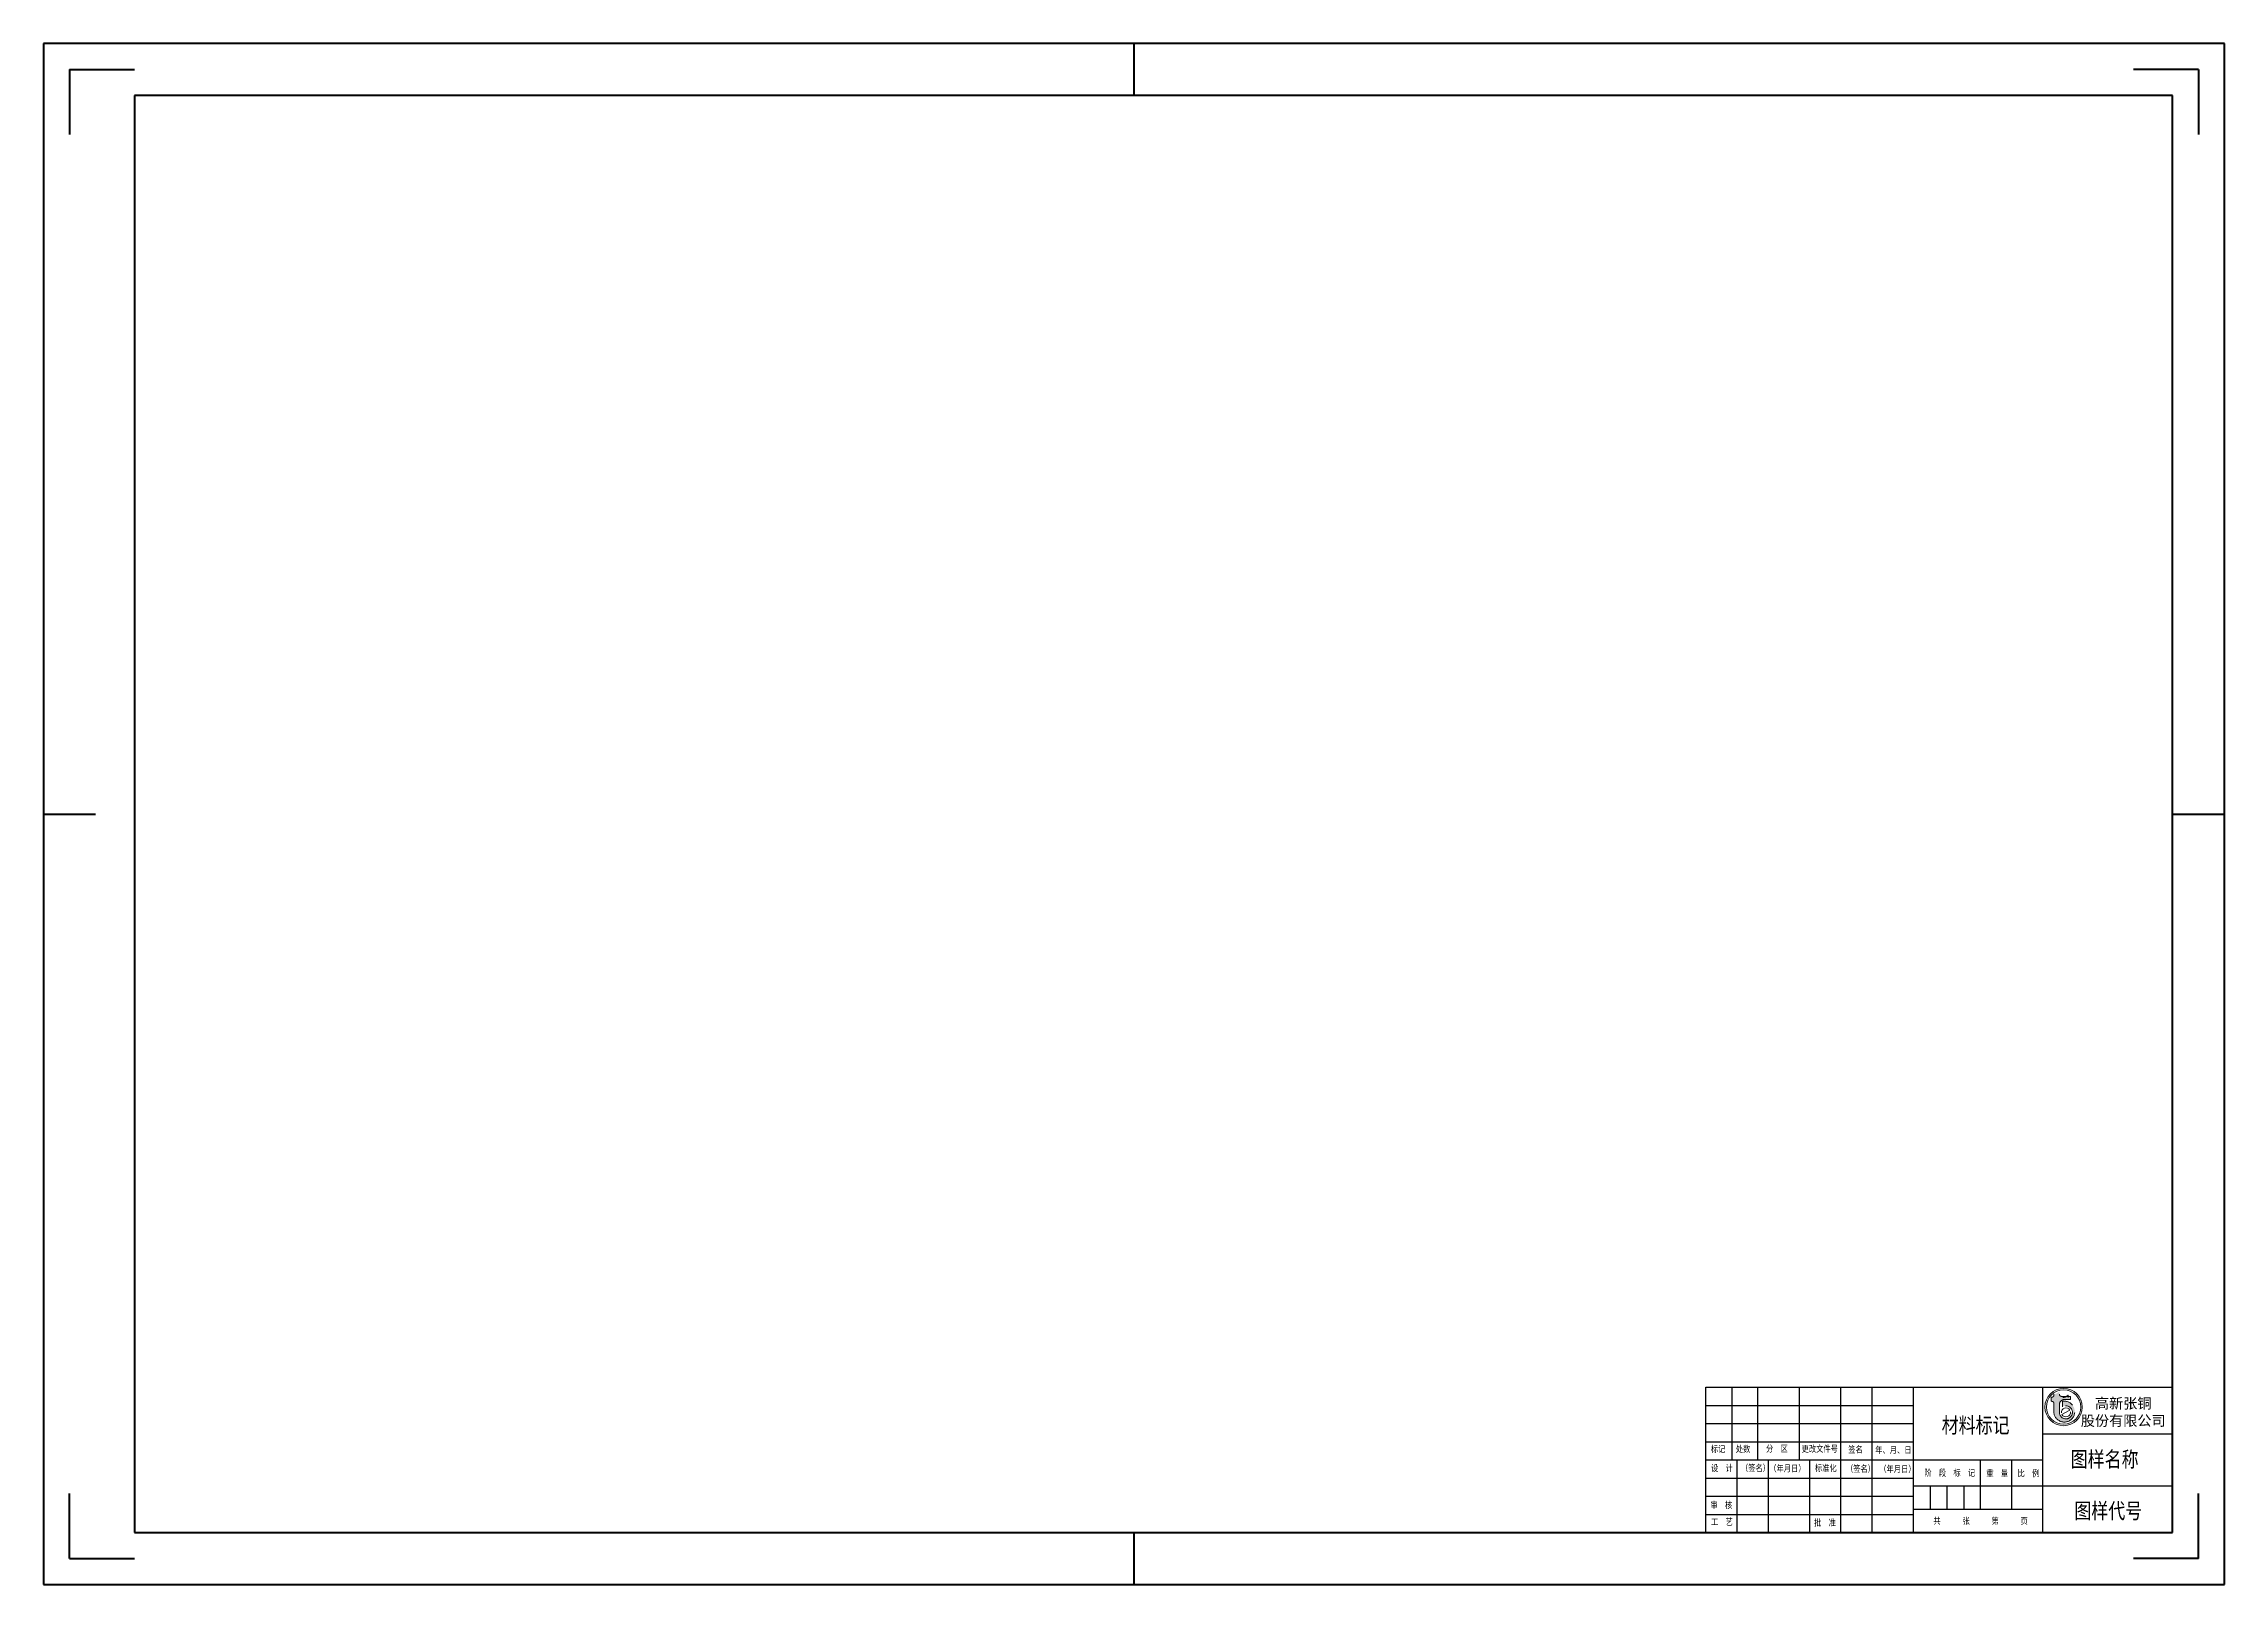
# Model space of a CAD drawing. Header units: millimetres. Extents: x 4796 to 6782, y 968 to 2931.
# Drawn here: x 4796 to 5637, y 1000 to 1594 of the extents above; entities that cross this region are included whole.
import ezdxf

# ---------------------------------------------------------------- set-up
doc = ezdxf.new("R2010")
doc.units = ezdxf.units.MM
doc.linetypes.add('ACAD_ISO02W100', pattern=[15, 12, -3])
for name, color, linetype, lineweight in [('总内框线', 7, 'Continuous', 50), ('标注层', 3, 'Continuous', 25), ('虚线层', 4, 'ACAD_ISO02W100', 25)]:
    doc.layers.add(name, color=color, linetype=linetype, lineweight=lineweight)
doc.styles.get("Standard").update_dxf_attribs({"font": 'txt', "bigfont": 'gbcbig.shx'})
doc.styles.add('陈杰（2）', font='gbenor.shx', dxfattribs={"width": 0.8, "bigfont": 'gbcbig.shx'})

msp = doc.modelspace()

# ---------------------------------------------------------------- texts
at = {"width": 93.0193, "attachment_point": 1, "style": '陈杰（2）'}
for s, insert, char_height in [('{\\fSimSun|b0|i0|c134|p2;材料标记}', (5527.48, 1064.3), 6), ('{\\fSimSun|b0|i0|c134|p2;标记}', (5438.47, 1053.37), 2.5), ('{\\fSimSun|b0|i0|c134|p2;处数}', (5448.09, 1053.39), 2.5), ('{\\fSimSun|b0|i0|c134|p2;分\u3000区}', (5459.75, 1053.51), 2.5), ('{\\fSimSun|b0|i0|c134|p2;更改文件号}', (5473.48, 1053.46), 2.5), ('{\\fSimSun|b0|i0|c134|p2;签名}', (5491.47, 1053.2), 2.5), ('{\\fSimSun|b0|i0|c134|p2;年、月、日}', (5501.86, 1053.01), 2.5), ('{\\fSimSun|b0|i0|c134|p2;图样名称}', (5577.24, 1051.17), 6), ('{\\fSimSun|b0|i0|c134|p2;设\u3000计}', (5438.52, 1046.03), 2.5), ('{\\fSimSun|b0|i0|c134|p2;（签名）}', (5450.07, 1046.03), 2.5), ('{\\fSimSun|b0|i0|c134|p2;\u3000（年月日）}', (5458.19, 1045.92), 2.5), ('{\\fSimSun|b0|i0|c134|p2;标准化}', (5478.6, 1046.02), 2.5), ('{\\fSimSun|b0|i0|c134|p2;（签名）}', (5490.57, 1045.77), 2.5), ('{\\fSimSun|b0|i0|c134|p2;（年月日）}', (5503.43, 1045.67), 2.5), ('{\\fSimSun|b0|i0|c134|p2;阶\u3000段\u3000标\u3000记}', (5520.81, 1044.19), 2.5), ('{\\fSimSun|b0|i0|c134|p2;重\u3000量}', (5544.7, 1043.96), 2.5), ('{\\fSimSun|b0|i0|c134|p2;比\u3000例}', (5556.75, 1044.03), 2.5), ('{\\fSimSun|b0|i0|c134|p2;审\u3000核}', (5438.32, 1031.76), 2.5), ('{\\fSimSun|b0|i0|c134|p2;共\u3000\u3000\u3000张\u3000\u3000\u3000第\u3000\u3000\u3000页}', (5524.31, 1025.66), 2.5), ('{\\fSimSun|b0|i0|c134|p2;图样代号}', (5578.64, 1031.29), 6), ('{\\fSimSun|b0|i0|c134|p2;工\u3000艺}', (5438.52, 1025.28), 2.5), ('{\\fSimSun|b0|i0|c134|p2;批\u3000准}', (5478.29, 1024.96), 2.5)]:
    msp.add_mtext(s, dxfattribs=dict(at, insert=insert, char_height=char_height))
at = {"layer": '标注层', "insert": (5597.5, 1066.16), "char_height": 4, "attachment_point": 5, "rotation": 0.03095}
msp.add_mtext('{\\fKaiTi_GB2312|b0|i0|c134|p49;高新张铜\\P股份有限公司}', dxfattribs=at)

# ---------------------------------------------------------------- hatches: boundary and pattern name
at = {"layer": '虚线层', "linetype": 'Continuous', "lineweight": 18}
msp.add_hatch(color=1, dxfattribs=at).paths.add_polyline_path([(5569.75, 1070.5), (5569.96, 1070.5), (5570.08, 1070.49), (5570.2, 1070.46), (5570.32, 1070.41), (5570.43, 1070.34), (5570.52, 1070.26), (5570.61, 1070.17), (5570.67, 1070.06), (5570.72, 1069.94), (5570.75, 1069.82), (5570.76, 1069.69), (5570.76, 1066.26), (5570.85, 1065.62), (5571.05, 1065.01), (5571.34, 1064.43), (5571.72, 1063.91), (5572.17, 1063.45), (5572.7, 1063.08), (5573.27, 1062.79), (5573.89, 1062.6), (5574.53, 1062.51), (5575.17, 1062.52), (5575.81, 1062.63), (5576.41, 1062.85), (5576.98, 1063.16), (5577.49, 1063.55), (5577.93, 1064.02), (5578.29, 1064.56), (5578.56, 1065.14), (5578.73, 1065.76), (5578.8, 1066.4), (5578.77, 1067.05), (5578.63, 1067.68), (5578.4, 1068.28), (5578.07, 1068.84), (5577.66, 1069.33), (5577.18, 1069.76), (5576.63, 1070.1), (5576.04, 1070.35), (5575.41, 1070.5), (5574.77, 1070.55), (5574.13, 1070.5), (5574.13, 1068.44), (5574.5, 1068.61), (5574.89, 1068.73), (5575.3, 1068.77), (5575.71, 1068.75), (5576.12, 1068.67), (5576.5, 1068.52), (5576.85, 1068.31), (5577.16, 1068.04), (5577.43, 1067.73), (5577.64, 1067.37), (5577.79, 1066.99), (5577.88, 1066.59), (5577.9, 1066.18), (5577.85, 1065.77), (5577.74, 1065.37), (5577.56, 1065), (5577.33, 1064.66), (5577.04, 1064.37), (5576.71, 1064.12), (5576.35, 1063.93), (5575.96, 1063.81), (5575.55, 1063.75), (5575.14, 1063.76), (5574.73, 1063.83), (5574.35, 1063.97), (5573.99, 1064.17), (5573.66, 1064.42), (5573.39, 1064.73), (5573.17, 1065.07), (5573, 1065.45), (5572.9, 1065.85), (5572.87, 1066.26), (5572.87, 1069.19), (5572.91, 1069.58), (5573.02, 1069.96), (5573.21, 1070.31), (5573.46, 1070.61), (5573.76, 1070.86), (5574.11, 1071.05), (5574.49, 1071.16), (5574.88, 1071.2), (5577.17, 1071.2), (5577.17, 1072.41), (5573.67, 1072.41), (5573.55, 1072.42), (5573.43, 1072.45), (5573.31, 1072.5), (5573.2, 1072.56), (5573.1, 1072.65), (5573.02, 1072.74), (5572.96, 1072.85), (5572.91, 1072.97), (5572.88, 1073.09), (5572.87, 1073.22), (5572.87, 1074.22), (5571.76, 1073.48), (5570.76, 1073.22), (5570.76, 1072.91), (5570.75, 1072.79), (5570.72, 1072.67), (5570.67, 1072.55), (5570.61, 1072.44), (5570.52, 1072.34), (5570.43, 1072.26), (5570.32, 1072.2), (5570.2, 1072.15), (5570.08, 1072.12), (5569.96, 1072.11), (5569.75, 1072.11)])

# ---------------------------------------------------------------- linework, layer by layer
for p, q in [((5436.51, 1075.93), (5616.51, 1075.93)), ((5436.51, 1019.93), (5436.51, 1075.93)), ((5436.51, 1068.93), (5516.51, 1068.93)), ((5446.51, 1075.93), (5446.51, 1047.93)), ((5456.51, 1075.93), (5456.51, 1047.93)), ((5472.51, 1075.93), (5472.51, 1047.93)), ((5488.51, 1075.93), (5488.51, 1047.93)), ((5500.51, 1075.93), (5500.51, 1019.93)), ((5516.51, 1075.93), (5516.51, 1019.93)), ((5566.51, 1019.93), (5566.51, 1075.93)), ((5616.51, 1075.93), (5616.51, 1019.93)), ((5436.51, 1061.93), (5516.51, 1061.93)), ((5436.51, 1054.93), (5516.51, 1054.93)), ((5566.51, 1057.93), (5616.51, 1057.93)), ((5436.51, 1047.93), (5566.51, 1047.93)), ((5448.51, 1047.93), (5448.51, 1019.93)), ((5460.51, 1047.93), (5460.51, 1019.93)), ((5476.51, 1047.93), (5476.51, 1019.93)), ((5488.51, 1047.93), (5488.51, 1019.93)), ((5542.51, 1028.93), (5542.51, 1047.93)), ((5554.51, 1028.93), (5554.51, 1047.93)), ((5436.51, 1040.93), (5516.51, 1040.93)), ((5516.51, 1037.93), (5566.51, 1037.93)), ((5523.01, 1037.93), (5523.01, 1028.93)), ((5529.51, 1037.93), (5529.51, 1028.93)), ((5536.01, 1037.93), (5536.01, 1028.93)), ((5566.51, 1037.93), (5616.51, 1037.93)), ((5436.51, 1033.93), (5516.51, 1033.93)), ((5436.51, 1026.93), (5516.51, 1026.93)), ((5516.51, 1028.93), (5566.51, 1028.93)), ((5616.51, 1019.93), (5436.51, 1019.93))]:
    msp.add_line(p, q)
at = {"layer": '总内框线'}
for p, q in [((4795.51, 1593.93), (4795.51, 999.93)), ((5636.51, 1593.93), (4795.51, 1593.93)), ((5216.01, 1593.93), (5216.01, 1573.93)), ((5636.51, 999.93), (5636.51, 1593.93)), ((4805.51, 1583.93), (4830.51, 1583.93)), ((4805.51, 1583.93), (4805.51, 1558.93)), ((5626.51, 1583.93), (5601.51, 1583.93)), ((5626.51, 1583.93), (5626.51, 1558.93)), ((4830.51, 1573.93), (4830.51, 1019.93)), ((5616.51, 1573.93), (4830.51, 1573.93)), ((5616.51, 1019.93), (5616.51, 1573.93)), ((4795.51, 1296.93), (4815.51, 1296.93)), ((5616.51, 1296.93), (5636.51, 1296.93)), ((4805.51, 1009.93), (4805.51, 1034.93)), ((5626.51, 1009.93), (5626.51, 1034.93)), ((4830.51, 1019.93), (5616.51, 1019.93)), ((5216.01, 1019.93), (5216.01, 999.93)), ((4805.51, 1009.93), (4830.51, 1009.93)), ((5626.51, 1009.93), (5601.51, 1009.93)), ((4795.51, 999.93), (5636.51, 999.93))]:
    msp.add_line(p, q, dxfattribs=at)
at = {"layer": '虚线层', "color": 1, "lineweight": 18}
for p, q in [((5569.75, 1072.11), (5569.75, 1070.5)), ((5569.96, 1072.11), (5569.75, 1072.11)), ((5569.96, 1070.5), (5569.75, 1070.5)), ((5570.76, 1072.91), (5570.76, 1073.22)), ((5570.76, 1066.26), (5570.76, 1069.69)), ((5572.87, 1066.26), (5572.87, 1069.19)), ((5577.17, 1072.41), (5573.67, 1072.41)), ((5574.13, 1070.5), (5574.13, 1068.44)), ((5577.17, 1071.2), (5574.88, 1071.2)), ((5576.32, 1071.93), (5576.32, 1072.94)), ((5577.17, 1071.2), (5577.17, 1072.41))]:
    msp.add_line(p, q, dxfattribs=at)
at = {"layer": '虚线层', "color": 1, "linetype": 'Continuous', "lineweight": 18}
msp.add_line((5573.86, 1065.38), (5576.91, 1067.14), dxfattribs=at)
for radius in [7.2, 6.64]:
    msp.add_circle((5574.5, 1068.31), radius, dxfattribs=at)
at = {"layer": '虚线层', "color": 1, "lineweight": 18}
for centre, radius, start, end in [((5569.96, 1072.91), 0.805, 270, 0), ((5569.96, 1069.69), 0.805, 0, 90), ((5574.78, 1066.53), 4.03, 183.78381, 99.29956), ((5573.67, 1073.22), 0.805, 180, 270), ((5574.88, 1069.19), 2.01, 90, 180), ((5575.39, 1066.26), 2.52, 180, 120)]:
    msp.add_arc(centre, radius, start, end, dxfattribs=at)
at = {"layer": '虚线层', "color": 1, "linetype": 'Continuous', "lineweight": 18}
for start, end in [(30, 187.49188), (210, 7.49188)]:
    msp.add_arc((5575.39, 1066.26), 1.76, start, end, dxfattribs=at)
at = {"layer": '虚线层', "color": 1, "lineweight": 18}
msp.add_spline([(5576.32, 1072.94), (5575.21, 1072.19), (5574.21, 1071.93)], degree=3, dxfattribs=at)

msp.set_redraw_order([(e.dxf.handle, doc.entitydb.next_handle()) for e in msp.query("TEXT MTEXT ATTDEF DIMENSION ARC_DIMENSION")])  # texts and dimensions are drawn at this point

doc.saveas('drawing.dxf')
